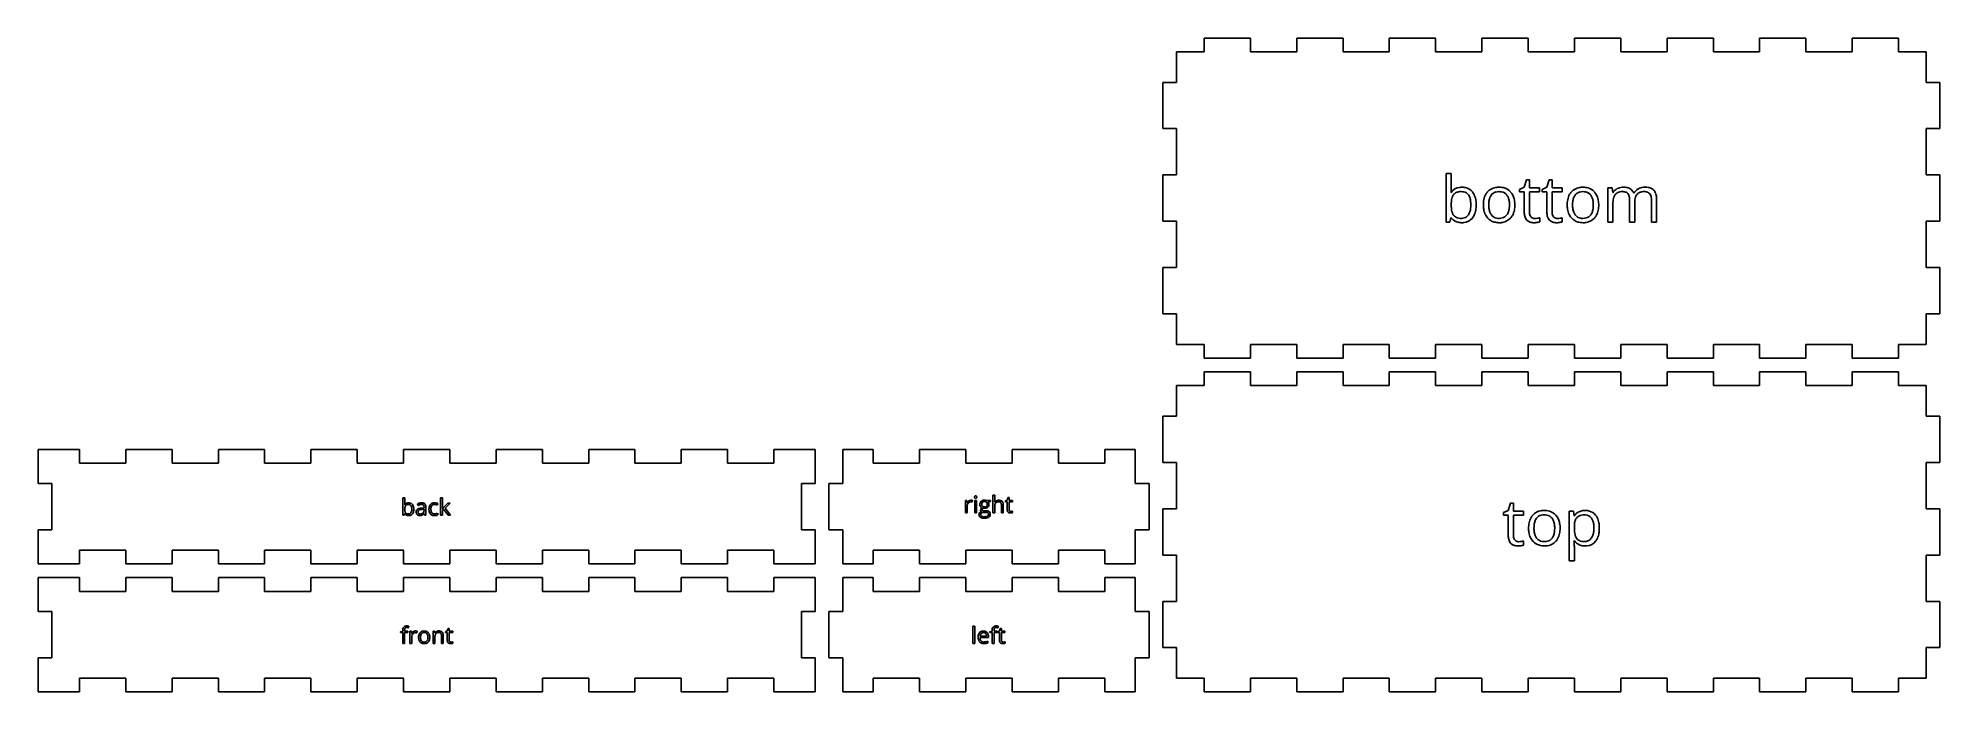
# Model space of a CAD drawing. Header units: millimetres. Extents: x 0 to 416, y 3 to 146.
import ezdxf

# ---------------------------------------------------------------- set-up
doc = ezdxf.new("R2010")
doc.units = ezdxf.units.MM

msp = doc.modelspace()

# ---------------------------------------------------------------- linework, layer by layer
at = {"layer": 'back_labelLayer'}
for p, q in [((79.82, 41.63), (79.82, 45.42)), ((79.82, 45.42), (80.22, 45.42)), ((80.11, 41.63), (79.82, 41.63)), ((80.19, 41.97), (80.11, 41.63)), ((80.22, 41.97), (80.19, 41.97)), ((80.2, 43.94), (80.22, 43.94)), ((80.22, 45.42), (80.22, 44.5)), ((83.11, 43.81), (82.98, 44.12)), ((83.98, 43.21), (84.43, 43.23)), ((84.42, 42.94), (84.02, 42.92)), ((84.42, 42.7), (84.42, 42.94)), ((84.43, 43.23), (84.43, 43.4)), ((84.45, 42.01), (84.43, 42.01)), ((84.53, 41.63), (84.45, 42.01)), ((84.83, 41.63), (84.53, 41.63)), ((84.83, 43.45), (84.83, 41.63)), ((87.45, 44.21), (87.32, 43.87)), ((87.41, 42.07), (87.41, 41.72)), ((88.04, 41.63), (88.04, 45.42)), ((88.04, 45.42), (88.44, 45.42)), ((88.44, 41.63), (88.04, 41.63)), ((88.42, 42.99), (88.44, 42.99)), ((88.44, 45.42), (88.44, 43.41)), ((88.75, 42.89), (88.44, 42.63)), ((88.44, 42.63), (88.44, 41.63)), ((89.69, 41.63), (88.75, 42.89)), ((88.76, 43.39), (89.63, 44.3)), ((90.11, 44.3), (89.02, 43.16)), ((89.02, 43.16), (90.18, 41.63)), ((89.63, 44.3), (90.11, 44.3)), ((90.18, 41.63), (89.69, 41.63))]:
    msp.add_line(p, q, dxfattribs=at)
for centre, radius, start, end in [((74.12, 44.41), 6.1, 355.7238, 358.1259), ((75.18, 44.34), 5.03, 355.471, 355.6532), ((71.77, 44.49), 8.45, 358.1123, 0.0484), ((80.98, 43.42), 0.921, 95.1835, 145.1109), ((82.41, 43.02), 2.18, 171.0668, 177.8457), ((83.34, 42.97), 3.12, 177.6176, 180.0426), ((82.9, 42.95), 2.68, 179.7763, 185.7075), ((80.95, 42.49), 0.898, 215.585, 245.8362), ((81.85, 42.85), 1.62, 185.5925, 194.205), ((81.5, 43.16), 1.27, 160.8926, 171.2335), ((81.17, 42.67), 0.918, 193.943, 208.0219), ((80.96, 43.35), 0.694, 143.3382, 161.256), ((80.89, 42.53), 0.611, 208.5537, 217.5605), ((80.83, 43.44), 0.539, 120.1402, 142.4249), ((80.87, 42.52), 0.588, 218.1691, 253.8047), ((80.91, 43.29), 0.705, 100.4469, 119.6701), ((81.02, 42.65), 1.07, 245.9802, 255.5456), ((80.98, 42.86), 0.941, 253.1383, 266.8483), ((81.06, 42.81), 1.23, 255.7756, 270.3185), ((80.99, 42.87), 1.14, 89.5731, 100.7324), ((81.06, 42.96), 1.38, 89.8743, 96.8146), ((81.01, 43.22), 1.3, 266.3777, 270.0509), ((81.01, 43.07), 0.937, 78.6781, 90.375), ((81.02, 42.72), 0.808, 269.3869, 285.8631), ((81.07, 43.11), 1.24, 74.2393, 90.5624), ((81.09, 43.41), 0.591, 35.5408, 79.8011), ((81.13, 42.54), 0.959, 274.064, 321.4081), ((81.08, 42.51), 0.583, 286.0163, 326.8497), ((81.16, 43.41), 0.927, 38.5631, 74.0671), ((81.02, 43.36), 0.672, 32.703, 35.5245), ((80.79, 42.7), 0.93, 326.7105, 343.6662), ((80.84, 43.25), 0.881, 15.7779, 32.0151), ((80.25, 42.86), 1.5, 343.4171, 353.6369), ((80.26, 43.08), 1.49, 6.1648, 16.0396), ((79.36, 42.98), 2.39, 359.7681, 6.3096), ((79.43, 42.96), 2.32, 353.4935, 0.2205), ((80.95, 43.24), 1.19, 16.471, 38.4075), ((80.99, 42.65), 1.14, 321.3162, 335.5435), ((80.63, 42.81), 1.54, 335.8306, 350.8255), ((80.34, 43.05), 1.83, 5.1339, 16.7973), ((79.8, 42.95), 2.38, 350.6563, 0.3381), ((79.57, 42.97), 2.6, 359.878, 5.4093), ((83.38, 42.39), 0.701, 115.4905, 182.3568), ((83.7, 42.36), 1.02, 179.5458, 192.6949), ((83.36, 42.27), 0.666, 192.0828, 227.4521), ((83.38, 42.3), 0.698, 227.7689, 237.8049), ((83.87, 42.47), 1.87, 106.3568, 118.335), ((83.44, 42.41), 0.822, 238.3274, 258.9184), ((83.73, 41.75), 1.43, 101.3568, 117.0799), ((84.29, 41.36), 2.71, 112.2123, 115.9641), ((83.54, 42.4), 0.432, 120.9734, 172.418), ((83.75, 42.36), 0.64, 171.2123, 180.2057), ((83.68, 42.36), 0.579, 179.5266, 192.7787), ((83.49, 42.31), 0.378, 192.3265, 222.058), ((83.47, 42.3), 0.361, 222.5808, 229.2545), ((83.52, 42.36), 0.441, 229.7837, 254.2725), ((84.03, 42.04), 1.99, 103.6227, 112.432), ((83.52, 42.82), 1.24, 258.672, 270.4047), ((83.65, 42.24), 0.622, 113.5887, 121.6805), ((83.95, 42.23), 2.13, 104.5161, 106.5492), ((83.8, 41.88), 1.01, 102.7995, 113.2434), ((83.59, 42.58), 0.669, 253.9396, 266.4535), ((83.89, 42.47), 1.88, 90.0714, 104.6521), ((84.01, 40.43), 2.78, 92.4696, 101.7065), ((83.61, 42.82), 0.911, 266.0782, 270.0592), ((83.87, 42.69), 1.32, 90.4485, 103.7665), ((83.98, 41.11), 1.81, 96.3546, 102.9953), ((83.62, 43.03), 1.12, 269.5793, 282.0413), ((83.56, 42.95), 1.38, 272.9334, 281.4139), ((84.11, 39.95), 2.98, 91.8564, 96.4479), ((83.65, 42.52), 0.935, 281.2979, 293.7313), ((83.7, 42.67), 0.746, 281.7121, 306.4594), ((83.87, 43.01), 1, 83.6508, 90.1752), ((83.9, 42.63), 1.71, 81.568, 90.3249), ((84.1, 39.26), 3.96, 91.7165, 92.9096), ((83.91, 43.35), 0.662, 70.5717, 83.9929), ((83.72, 42.35), 0.747, 294.3932, 304.7373), ((83.99, 43.58), 0.411, 42.7296, 71.038), ((83.74, 42.61), 0.677, 306.9881, 313.856), ((83.52, 42.63), 1.09, 304.8486, 314.8531), ((84, 43.28), 1.06, 68.2274, 81.7494), ((83.73, 42.6), 0.679, 314.1892, 347.427), ((83.11, 43.05), 1.68, 314.7445, 321.7072), ((83.96, 43.56), 0.452, 20.4094, 41.448), ((83.71, 43.47), 0.719, 7.8274, 20.604), ((84.13, 43.62), 0.69, 47.8684, 68.2933), ((83.39, 42.69), 1.03, 346.9178, 0.2824), ((83.27, 43.4), 1.16, 359.6933, 8.0036), ((83.11, 42.7), 1.31, 359.821, 0.0001), ((84.16, 43.67), 0.642, 19.2331, 46.6741), ((83.78, 43.53), 1.04, 6.3379, 19.6815), ((83.23, 43.46), 1.59, 359.8027, 6.6583), ((87.75, 42.96), 2.24, 169.8978, 180.3689), ((87.96, 42.94), 2.45, 179.9389, 183.9814), ((87.3, 42.89), 1.79, 183.5914, 196.3539), ((86.97, 43.1), 1.44, 153.0875, 170.1051), ((86.71, 42.71), 1.17, 196.0167, 221.1349), ((86.67, 43.25), 1.12, 138.655, 152.6853), ((86.6, 42.62), 1.03, 221.7976, 256.8021), ((86.62, 43.29), 1.05, 101.4913, 138.3134), ((88.17, 42.96), 2.24, 174.531, 180.155), ((87.9, 42.94), 1.96, 179.7041, 188.0744), ((87.3, 43.05), 1.36, 160.1419, 175.1368), ((87.19, 42.84), 1.25, 187.9316, 200.3885), ((86.66, 43.3), 0.68, 114.4265, 161.6633), ((86.81, 42.7), 0.841, 200.4183, 216.6393), ((86.65, 42.58), 0.644, 216.9695, 261.3103), ((86.72, 43.09), 1.51, 256.4244, 270.489), ((86.73, 43.09), 0.899, 88.7194, 112.5668), ((86.75, 42.76), 1.59, 89.5892, 102.1787), ((86.72, 42.91), 0.98, 260.1359, 270.2692), ((86.71, 43.63), 1.7, 270.2659, 286.2892), ((86.75, 43.09), 0.898, 87.6749, 89.9752), ((86.76, 42.52), 1.83, 77.7702, 89.9475), ((86.73, 42.83), 1.16, 81.6911, 87.5078), ((86.77, 43.28), 1.7, 272.5981, 282.1878), ((86.66, 42.32), 1.67, 77.2999, 81.7345), ((86.56, 41.85), 2.15, 74.7803, 77.4497), ((86.66, 42.19), 1.8, 68.3294, 74.8832), ((86.88, 42.74), 1.15, 282.0344, 296.9455), ((86.72, 42.33), 2.02, 74.6798, 77.9578), ((86.61, 44.01), 2.09, 286.046, 292.3654), ((86.91, 43.01), 1.32, 70.0946, 74.7387), ((87.09, 43.49), 0.801, 63.5033, 70.1861), ((87.16, 43.65), 0.631, 62.931, 63.18), ((75.27, 43.92), 13.19, 356.033, 356.6443), ((71.66, 44.16), 16.8, 356.021, 356.0557), ((80.5, 43.61), 7.95, 356.6325, 357.4911), ((85.74, 43.41), 2.7, 358.2738, 359.8928), ((83.64, 43.47), 4.8, 357.5039, 358.3308), ((90.4, 41.61), 2.4, 142.3234, 144.7074), ((91.68, 40.62), 4.01, 140.4332, 142.3365), ((93.34, 39.25), 6.17, 139.28, 140.4704), ((95.27, 37.6), 8.71, 138.3418, 139.2878), ((81.06, 42.95), 1.37, 269.9227, 275.5482), ((83.53, 43.4), 1.82, 269.954, 273.1489), ((86.73, 43.8), 2.22, 269.9654, 272.8644)]:
    msp.add_arc(centre, radius, start, end, dxfattribs=at)
at = {"layer": 'back_outsideCutPath'}
for p, q in [((0, 56), (0, 48.56)), ((9.06, 56), (0, 56)), ((9.06, 53), (9.06, 56)), ((29.31, 56), (19.19, 56)), ((19.19, 56), (19.19, 53)), ((29.31, 53), (29.31, 56)), ((49.56, 56), (39.44, 56)), ((39.44, 56), (39.44, 53)), ((49.56, 53), (49.56, 56)), ((69.81, 56), (59.69, 56)), ((59.69, 56), (59.69, 53)), ((69.81, 53), (69.81, 56)), ((90.06, 56), (79.94, 56)), ((79.94, 56), (79.94, 53)), ((90.06, 53), (90.06, 56)), ((110.31, 56), (100.19, 56)), ((100.19, 56), (100.19, 53)), ((110.31, 53), (110.31, 56)), ((130.56, 56), (120.44, 56)), ((120.44, 56), (120.44, 53)), ((130.56, 53), (130.56, 56)), ((150.81, 56), (140.69, 56)), ((140.69, 56), (140.69, 53)), ((150.81, 53), (150.81, 56)), ((170, 56), (160.94, 56)), ((160.94, 56), (160.94, 53)), ((170, 48.56), (170, 56)), ((19.19, 53), (9.06, 53)), ((39.44, 53), (29.31, 53)), ((59.69, 53), (49.56, 53)), ((79.94, 53), (69.81, 53)), ((100.19, 53), (90.06, 53)), ((120.44, 53), (110.31, 53)), ((140.69, 53), (130.56, 53)), ((160.94, 53), (150.81, 53)), ((0, 48.56), (3, 48.56)), ((3, 48.56), (3, 38.44)), ((167, 38.44), (167, 48.56)), ((167, 48.56), (170, 48.56)), ((3, 38.44), (0, 38.44)), ((0, 38.44), (0, 31)), ((170, 38.44), (167, 38.44)), ((170, 31), (170, 38.44)), ((9.06, 31), (9.06, 34)), ((9.06, 34), (19.19, 34)), ((19.19, 34), (19.19, 31)), ((29.31, 31), (29.31, 34)), ((29.31, 34), (39.44, 34)), ((39.44, 34), (39.44, 31)), ((49.56, 31), (49.56, 34)), ((49.56, 34), (59.69, 34)), ((59.69, 34), (59.69, 31)), ((69.81, 31), (69.81, 34)), ((69.81, 34), (79.94, 34)), ((79.94, 34), (79.94, 31)), ((90.06, 31), (90.06, 34)), ((90.06, 34), (100.19, 34)), ((100.19, 34), (100.19, 31)), ((110.31, 31), (110.31, 34)), ((110.31, 34), (120.44, 34)), ((120.44, 34), (120.44, 31)), ((130.56, 31), (130.56, 34)), ((130.56, 34), (140.69, 34)), ((140.69, 34), (140.69, 31)), ((150.81, 31), (150.81, 34)), ((150.81, 34), (160.94, 34)), ((160.94, 34), (160.94, 31)), ((0, 31), (9.06, 31)), ((19.19, 31), (29.31, 31)), ((39.44, 31), (49.56, 31)), ((59.69, 31), (69.81, 31)), ((79.94, 31), (90.06, 31)), ((100.19, 31), (110.31, 31)), ((120.44, 31), (130.56, 31)), ((140.69, 31), (150.81, 31)), ((160.94, 31), (170, 31))]:
    msp.add_line(p, q, dxfattribs=at)
at = {"layer": 'bottom_labelLayer'}
for p, q in [((307.97, 105.75), (307.97, 116.39)), ((307.97, 116.39), (309.1, 116.39)), ((309.1, 116.39), (309.1, 113.8)), ((324.01, 112.91), (325.09, 113.38)), ((324.01, 112.36), (324.01, 112.91)), ((325.09, 112.36), (324.01, 112.36)), ((325.09, 113.38), (325.57, 114.98)), ((325.09, 107.9), (325.09, 112.36)), ((325.57, 114.98), (326.22, 114.98)), ((326.22, 114.98), (326.22, 113.24)), ((326.22, 113.24), (328.4, 113.24)), ((328.4, 112.36), (326.22, 112.36)), ((326.22, 112.36), (326.22, 107.95)), ((328.4, 113.24), (328.4, 112.36)), ((328.96, 112.91), (330.03, 113.38)), ((328.96, 112.36), (328.96, 112.91)), ((330.03, 112.36), (328.96, 112.36)), ((330.03, 113.38), (330.51, 114.98)), ((330.03, 107.9), (330.03, 112.36)), ((330.51, 114.98), (331.16, 114.98)), ((331.16, 114.98), (331.16, 113.24)), ((331.16, 113.24), (333.34, 113.24)), ((333.34, 112.36), (331.16, 112.36)), ((331.16, 112.36), (331.16, 107.95)), ((333.34, 113.24), (333.34, 112.36)), ((343.35, 105.75), (343.35, 113.24)), ((343.35, 113.24), (344.27, 113.24)), ((344.27, 113.24), (344.45, 112.22)), ((309.05, 112.24), (309.1, 112.24)), ((344.45, 112.22), (344.51, 112.22)), ((344.48, 109.68), (344.48, 105.75)), ((348.12, 105.75), (348.12, 110.62)), ((349.02, 112.11), (349.07, 112.11)), ((349.25, 109.93), (349.25, 105.75)), ((352.9, 105.75), (352.9, 110.62)), ((354.03, 110.64), (354.03, 105.75)), ((308.78, 105.75), (307.97, 105.75)), ((309.02, 106.71), (308.78, 105.75)), ((309.1, 106.71), (309.02, 106.71)), ((328.45, 106.69), (328.45, 105.82)), ((333.39, 106.69), (333.39, 105.82)), ((344.48, 105.75), (343.35, 105.75)), ((349.25, 105.75), (348.12, 105.75)), ((354.03, 105.75), (352.9, 105.75))]:
    msp.add_line(p, q, dxfattribs=at)
for centre, radius, start, end in [((292.03, 113.56), 17.07, 355.7239, 358.1259), ((285.45, 113.78), 23.66, 358.1123, 0.0485), ((311.22, 110.77), 2.58, 95.1835, 145.1109), ((311.03, 110.42), 1.97, 100.4469, 119.6701), ((311.27, 109.23), 3.19, 89.5731, 100.7324), ((311.45, 109.49), 3.88, 89.8743, 96.8145), ((311.31, 109.79), 2.62, 78.6781, 90.375), ((311.49, 109.9), 3.47, 74.2393, 90.5624), ((311.53, 110.74), 1.65, 35.5408, 79.8011), ((311.72, 110.74), 2.6, 38.5631, 74.067), ((311.13, 110.28), 3.34, 16.4709, 38.4075), ((319.38, 110.27), 3.14, 138.176, 150.2288), ((319.28, 110.35), 3, 99.1759, 137.9833), ((319.31, 110.58), 1.81, 103.4685, 142.3119), ((319.57, 108.97), 4.41, 89.7326, 100.076), ((319.53, 109.71), 2.7, 89.4806, 103.8805), ((319.57, 109.55), 2.86, 79.3454, 90.3175), ((319.63, 109.57), 3.81, 73.5223, 90.5692), ((319.79, 110.53), 1.87, 37.9578, 80.4006), ((319.85, 110.38), 2.97, 41.1446, 73.2134), ((319.43, 110.01), 3.53, 13.5014, 41.0703), ((337.72, 110.27), 3.14, 138.176, 150.2288), ((337.62, 110.35), 3, 99.1759, 137.9833), ((337.65, 110.58), 1.81, 103.4685, 142.3119), ((337.91, 108.97), 4.41, 89.7326, 100.076), ((337.87, 109.71), 2.7, 89.4806, 103.8805), ((337.91, 109.55), 2.86, 79.3454, 90.3175), ((337.97, 109.57), 3.81, 73.5223, 90.5692), ((338.13, 110.53), 1.87, 37.9578, 80.4006), ((338.19, 110.38), 2.97, 41.1446, 73.2134), ((337.77, 110.01), 3.53, 13.5014, 41.0703), ((346.43, 111.09), 2.23, 117.1209, 149.5424), ((346.3, 110.61), 1.78, 101.1547, 123.0656), ((346.66, 110.68), 2.69, 93.8343, 117.5072), ((346.52, 109.6), 2.82, 89.5573, 101.4832), ((346.72, 110.13), 3.25, 89.9662, 94.2831), ((346.54, 109.76), 2.66, 85.5237, 90.0794), ((346.76, 109.66), 3.72, 77.5572, 90.5513), ((346.62, 110.53), 1.88, 72.3601, 85.9562), ((346.84, 111.19), 1.19, 41.0611, 72.8993), ((347.1, 111.15), 2.19, 52.7027, 78.0054), ((347.23, 111.38), 1.94, 22.2098, 51.497), ((351.13, 110.93), 2.37, 119.4042, 150.1829), ((351.39, 110.53), 2.85, 118.2583, 120.063), ((351.39, 110.5), 2.87, 95.8635, 117.9693), ((351.08, 110.55), 1.84, 101.0032, 121.7841), ((351.3, 109.5), 2.92, 89.5621, 101.2962), ((351.49, 109.8), 3.58, 89.9197, 96.2618), ((351.33, 109.78), 2.63, 85.8145, 90.0686), ((351.52, 109.43), 3.94, 79.9361, 90.3804), ((351.4, 110.53), 1.88, 72.6395, 86.2568), ((351.61, 111.18), 1.19, 41.0408, 73.1793), ((351.78, 110.86), 2.5, 62.9723, 80.1665), ((352.06, 111.42), 1.87, 44.229, 62.6229), ((351.98, 111.39), 1.95, 19.5612, 43.3161), ((294.93, 113.36), 14.17, 355.4715, 355.6528), ((317.85, 109.51), 8.74, 177.6176, 180.0425), ((316.61, 109.47), 7.5, 179.7763, 185.7075), ((315.22, 109.64), 6.11, 171.0668, 177.8457), ((313.65, 109.17), 4.53, 185.5925, 194.2051), ((312.69, 110.05), 3.55, 160.8927, 171.2334), ((311.18, 110.59), 1.94, 143.3382, 161.256), ((310.81, 110.83), 1.51, 120.1403, 142.4249), ((311.35, 110.6), 1.88, 32.7036, 35.5242), ((310.84, 110.31), 2.47, 15.7779, 32.0151), ((309.18, 109.22), 4.19, 343.4172, 353.6369), ((309.21, 109.83), 4.16, 6.1649, 16.0396), ((306.69, 109.54), 6.7, 359.7681, 6.3095), ((306.89, 109.49), 6.5, 353.4935, 0.2206), ((310.23, 109.07), 4.3, 335.8306, 350.8255), ((309.43, 109.75), 5.13, 5.1338, 16.7973), ((307.91, 109.46), 6.65, 350.6563, 0.338), ((307.28, 109.52), 7.28, 359.8779, 5.4094), ((322.02, 109.54), 5.89, 169.2443, 180.3881), ((321.81, 109.48), 5.68, 179.7745, 189.0933), ((320.35, 109.23), 4.2, 188.9102, 205.3171), ((320.02, 109.94), 3.85, 150.7111, 169.4696), ((323.3, 109.53), 6, 173.0086, 180.2464), ((323.05, 109.47), 5.75, 179.706, 187.9161), ((321.14, 109.81), 3.81, 162.0653, 173.1675), ((320.95, 109.17), 3.62, 187.7639, 200.0977), ((319.75, 110.27), 2.35, 142.9026, 162.375), ((319.41, 110.25), 2.34, 20.0257, 37.435), ((318.25, 109.83), 3.57, 7.744, 20.069), ((317.92, 109.23), 3.9, 342.3616, 353.7538), ((316.18, 109.53), 5.66, 359.7076, 7.8973), ((315.86, 109.48), 5.98, 353.5363, 0.2014), ((319.13, 109.07), 3.85, 330.2507, 349.4116), ((317.78, 109.58), 5.24, 1.1277, 13.88), ((317.15, 109.46), 5.86, 349.1762, 0.3863), ((316.36, 109.5), 6.66, 359.992, 1.542), ((340.36, 109.54), 5.89, 169.2443, 180.3881), ((340.15, 109.48), 5.68, 179.7745, 189.0933), ((338.69, 109.23), 4.2, 188.9102, 205.3171), ((338.36, 109.94), 3.85, 150.7111, 169.4696), ((341.64, 109.53), 6, 173.0086, 180.2464), ((341.39, 109.47), 5.75, 179.706, 187.9161), ((339.48, 109.81), 3.81, 162.0653, 173.1675), ((339.29, 109.17), 3.62, 187.7639, 200.0977), ((338.09, 110.27), 2.35, 142.9026, 162.375), ((337.75, 110.25), 2.34, 20.0257, 37.435), ((336.59, 109.83), 3.57, 7.744, 20.069), ((336.26, 109.23), 3.9, 342.3616, 353.7538), ((334.52, 109.53), 5.66, 359.7076, 7.8973), ((334.2, 109.48), 5.98, 353.5363, 0.2014), ((337.47, 109.07), 3.85, 330.2507, 349.4116), ((336.12, 109.58), 5.24, 1.1277, 13.88), ((335.5, 109.46), 5.86, 349.1762, 0.3863), ((334.7, 109.5), 6.66, 359.992, 1.542), ((350.18, 109.78), 5.7, 171.3042, 178.3502), ((352.38, 109.68), 7.9, 178.0976, 180.0254), ((347.89, 110.14), 3.38, 161.0234, 171.4469), ((346.5, 110.63), 1.9, 143.077, 161.3914), ((346.15, 110.87), 1.49, 123.7021, 142.3022), ((346.68, 111.09), 1.37, 20.7071, 40.0218), ((346, 110.82), 2.1, 7.9865, 20.795), ((344.77, 110.64), 3.35, 359.6948, 8.1472), ((354.24, 109.96), 4.99, 172.3776, 180.183), ((355.53, 109.93), 6.28, 179.8947, 180.001), ((352.35, 110.22), 3.08, 160.8731, 172.5273), ((351.21, 110.63), 1.88, 140.9765, 161.1699), ((350.91, 110.85), 1.5, 122.3597, 140.2884), ((351.46, 111.09), 1.37, 20.7071, 40.0218), ((350.78, 110.82), 2.1, 7.9865, 20.795), ((349.55, 110.64), 3.35, 359.6948, 8.1472), ((350.79, 110.94), 3.22, 7.5042, 19.9645), ((348.83, 110.66), 5.2, 359.7107, 7.6907), ((311.15, 108.18), 2.51, 215.585, 245.8362), ((311.75, 108.68), 2.57, 193.943, 208.0219), ((310.99, 108.29), 1.71, 208.5537, 217.5605), ((310.93, 108.26), 1.65, 218.169, 253.8047), ((311.34, 108.62), 2.99, 245.9802, 255.5455), ((311.23, 109.2), 2.64, 253.1382, 266.8483), ((311.44, 109.06), 3.44, 255.7755, 270.3186), ((311.32, 110.21), 3.65, 266.3775, 270.051), ((311.34, 108.83), 2.26, 269.3869, 285.8631), ((311.46, 109.46), 3.85, 269.9225, 275.5482), ((311.64, 108.31), 2.69, 274.064, 321.4081), ((311.51, 108.22), 1.63, 286.0163, 326.8497), ((310.7, 108.76), 2.6, 326.7105, 343.6662), ((311.25, 108.63), 3.19, 321.3161, 335.5436), ((319.92, 109.05), 3.73, 205.6561, 208.4461), ((319.36, 108.71), 3.07, 207.7947, 238.6758), ((319.79, 108.75), 2.38, 200.0846, 216.9131), ((319.4, 108.79), 3.16, 238.8116, 253.2428), ((319.36, 108.44), 1.86, 217.301, 261.7099), ((319.52, 109.26), 3.64, 253.5437, 270.4182), ((319.56, 109.38), 2.82, 260.5033, 270.2477), ((319.56, 110.02), 4.41, 269.7503, 279.8033), ((319.6, 109.2), 2.64, 269.4482, 284.7256), ((319.8, 108.43), 1.83, 284.5662, 322.6334), ((319.84, 108.67), 3.03, 278.8959, 317.9979), ((319.32, 108.78), 2.44, 323.0089, 342.6391), ((319.73, 108.75), 3.17, 318.144, 329.7566), ((328.65, 107.86), 3.57, 179.3551, 192.8478), ((326.86, 107.38), 1.72, 190.3818, 253.8772), ((328.51, 107.94), 2.29, 179.6416, 189.7506), ((327.7, 107.79), 1.47, 189.548, 205.7873), ((327.37, 107.64), 1.1, 206.1294, 221.4084), ((327.21, 108.58), 2.96, 253.7848, 270.8853), ((327.33, 107.61), 1.05, 221.5949, 262.3505), ((327.42, 108.07), 1.52, 261.3266, 270.1913), ((327.26, 108.52), 2.91, 270.0029, 270.7607), ((327.24, 109.15), 3.54, 270.8932, 275.5484), ((327.43, 110.28), 3.73, 269.8803, 278.3029), ((327.11, 110.53), 4.92, 275.526, 279.294), ((327.23, 109.86), 4.25, 279.1866, 280.1141), ((327.47, 109.99), 3.43, 278.4157, 279.0083), ((327.42, 108.83), 3.19, 280.007, 283.3735), ((327.05, 112.66), 6.14, 278.9591, 280.5104), ((327.7, 107.64), 1.97, 283.307, 288.1197), ((327.45, 110.52), 3.96, 280.4848, 282.6268), ((327.8, 108.97), 2.37, 282.5878, 285.5794), ((327.97, 106.83), 1.12, 287.9889, 295.3048), ((327.97, 108.32), 1.7, 285.7233, 286.2558), ((333.6, 107.86), 3.57, 179.3551, 192.8478), ((331.81, 107.38), 1.72, 190.3818, 253.8772), ((333.45, 107.94), 2.29, 179.6416, 189.7506), ((332.64, 107.79), 1.47, 189.548, 205.7873), ((332.31, 107.64), 1.1, 206.1294, 221.4084), ((332.16, 108.58), 2.96, 253.7848, 270.8853), ((332.27, 107.61), 1.05, 221.5949, 262.3505), ((332.36, 108.07), 1.52, 261.3266, 270.1913), ((332.2, 108.52), 2.91, 270.0029, 270.7607), ((332.19, 109.15), 3.54, 270.8932, 275.5484), ((332.37, 110.28), 3.73, 269.8803, 278.3029), ((332.05, 110.53), 4.92, 275.526, 279.294), ((332.17, 109.86), 4.25, 279.1866, 280.1141), ((332.41, 109.99), 3.43, 278.4157, 279.0083), ((332.36, 108.83), 3.19, 280.007, 283.3735), ((331.99, 112.66), 6.14, 278.9591, 280.5104), ((332.65, 107.64), 1.97, 283.307, 288.1197), ((332.39, 110.52), 3.96, 280.4848, 282.6268), ((332.74, 108.97), 2.37, 282.5878, 285.5794), ((332.92, 106.83), 1.12, 287.9889, 295.3048), ((332.92, 108.32), 1.7, 285.7233, 286.2558), ((338.26, 109.05), 3.73, 205.6561, 208.4461), ((337.7, 108.71), 3.07, 207.7947, 238.6758), ((338.13, 108.75), 2.38, 200.0846, 216.9131), ((337.74, 108.79), 3.16, 238.8116, 253.2428), ((337.7, 108.44), 1.86, 217.301, 261.7099), ((337.86, 109.26), 3.64, 253.5437, 270.4182), ((337.9, 109.38), 2.82, 260.5033, 270.2477), ((337.9, 110.02), 4.41, 269.7503, 279.8033), ((337.94, 109.2), 2.64, 269.4482, 284.7256), ((338.15, 108.43), 1.83, 284.5662, 322.6334), ((338.19, 108.67), 3.03, 278.8959, 317.9979), ((337.66, 108.78), 2.44, 323.0089, 342.6391), ((338.08, 108.75), 3.17, 318.144, 329.7566)]:
    msp.add_arc(centre, radius, start, end, dxfattribs=at)
at = {"layer": 'bottom_outsideCutPath'}
for p, q in [((265.19, 146), (255.06, 146)), ((255.06, 146), (255.06, 143)), ((265.19, 143), (265.19, 146)), ((285.44, 146), (275.31, 146)), ((275.31, 146), (275.31, 143)), ((285.44, 143), (285.44, 146)), ((305.69, 146), (295.56, 146)), ((295.56, 146), (295.56, 143)), ((305.69, 143), (305.69, 146)), ((325.94, 146), (315.81, 146)), ((315.81, 146), (315.81, 143)), ((325.94, 143), (325.94, 146)), ((346.19, 146), (336.06, 146)), ((336.06, 146), (336.06, 143)), ((346.19, 143), (346.19, 146)), ((366.44, 146), (356.31, 146)), ((356.31, 146), (356.31, 143)), ((366.44, 143), (366.44, 146)), ((386.69, 146), (376.56, 146)), ((376.56, 146), (376.56, 143)), ((386.69, 143), (386.69, 146)), ((406.94, 146), (396.81, 146)), ((396.81, 146), (396.81, 143)), ((406.94, 143), (406.94, 146)), ((249, 143), (249, 136.31)), ((255.06, 143), (249, 143)), ((275.31, 143), (265.19, 143)), ((295.56, 143), (285.44, 143)), ((315.81, 143), (305.69, 143)), ((336.06, 143), (325.94, 143)), ((356.31, 143), (346.19, 143)), ((376.56, 143), (366.44, 143)), ((396.81, 143), (386.69, 143)), ((413, 143), (406.94, 143)), ((413, 136.31), (413, 143)), ((249, 136.31), (246, 136.31)), ((246, 136.31), (246, 126.19)), ((416, 136.31), (413, 136.31)), ((416, 126.19), (416, 136.31)), ((246, 126.19), (249, 126.19)), ((249, 126.19), (249, 116.06)), ((413, 116.06), (413, 126.19)), ((413, 126.19), (416, 126.19)), ((249, 116.06), (246, 116.06)), ((246, 116.06), (246, 105.94)), ((416, 116.06), (413, 116.06)), ((416, 105.94), (416, 116.06)), ((246, 105.94), (249, 105.94)), ((249, 105.94), (249, 95.81)), ((413, 95.81), (413, 105.94)), ((413, 105.94), (416, 105.94)), ((249, 95.81), (246, 95.81)), ((246, 95.81), (246, 85.69)), ((416, 95.81), (413, 95.81)), ((416, 85.69), (416, 95.81)), ((246, 85.69), (249, 85.69)), ((249, 85.69), (249, 79)), ((413, 79), (413, 85.69)), ((413, 85.69), (416, 85.69)), ((249, 79), (255.06, 79)), ((255.06, 79), (255.06, 76)), ((255.06, 76), (265.19, 76)), ((265.19, 76), (265.19, 79)), ((265.19, 79), (275.31, 79)), ((275.31, 79), (275.31, 76)), ((275.31, 76), (285.44, 76)), ((285.44, 76), (285.44, 79)), ((285.44, 79), (295.56, 79)), ((295.56, 79), (295.56, 76)), ((295.56, 76), (305.69, 76)), ((305.69, 76), (305.69, 79)), ((305.69, 79), (315.81, 79)), ((315.81, 79), (315.81, 76)), ((315.81, 76), (325.94, 76)), ((325.94, 76), (325.94, 79)), ((325.94, 79), (336.06, 79)), ((336.06, 79), (336.06, 76)), ((336.06, 76), (346.19, 76)), ((346.19, 76), (346.19, 79)), ((346.19, 79), (356.31, 79)), ((356.31, 79), (356.31, 76)), ((356.31, 76), (366.44, 76)), ((366.44, 76), (366.44, 79)), ((366.44, 79), (376.56, 79)), ((376.56, 79), (376.56, 76)), ((376.56, 76), (386.69, 76)), ((386.69, 76), (386.69, 79)), ((386.69, 79), (396.81, 79)), ((396.81, 79), (396.81, 76)), ((396.81, 76), (406.94, 76)), ((406.94, 76), (406.94, 79)), ((406.94, 79), (413, 79))]:
    msp.add_line(p, q, dxfattribs=at)
at = {"layer": 'front_labelLayer'}
for p, q in [((81.13, 17.35), (81.03, 17.03)), ((89.51, 16.34), (89.68, 16.91)), ((89.68, 16.91), (89.91, 16.91)), ((89.91, 16.91), (89.91, 16.29)), ((79.29, 16.16), (79.77, 16.3)), ((79.29, 15.97), (79.29, 16.16)), ((79.77, 15.97), (79.29, 15.97)), ((79.77, 16.3), (79.77, 16.45)), ((79.77, 13.61), (79.77, 15.97)), ((80.18, 13.61), (79.77, 13.61)), ((80.18, 16.46), (80.18, 16.29)), ((80.18, 16.29), (80.86, 16.29)), ((80.86, 15.97), (80.18, 15.97)), ((80.18, 15.97), (80.18, 13.61)), ((80.86, 16.29), (80.86, 15.97)), ((81.35, 13.61), (81.35, 16.29)), ((81.35, 16.29), (81.68, 16.29)), ((81.75, 13.61), (81.35, 13.61)), ((81.68, 16.29), (81.73, 15.79)), ((81.73, 15.79), (81.75, 15.79)), ((81.75, 15.05), (81.75, 13.61)), ((82.89, 16.31), (82.83, 15.93)), ((86.41, 13.61), (86.41, 16.29)), ((86.41, 16.29), (86.74, 16.29)), ((86.81, 13.61), (86.41, 13.61)), ((86.74, 16.29), (86.8, 15.92)), ((86.8, 15.92), (86.82, 15.92)), ((86.81, 15.02), (86.81, 13.61)), ((88.24, 13.61), (88.24, 15.34)), ((88.64, 13.61), (88.24, 13.61)), ((88.64, 15.36), (88.64, 13.61)), ((89.12, 16.17), (89.51, 16.34)), ((89.12, 15.97), (89.12, 16.17)), ((89.51, 15.97), (89.12, 15.97)), ((89.51, 14.38), (89.51, 15.97)), ((89.91, 16.29), (90.69, 16.29)), ((90.69, 15.97), (89.91, 15.97)), ((89.91, 15.97), (89.91, 14.4)), ((90.69, 16.29), (90.69, 15.97)), ((90.71, 13.95), (90.71, 13.64))]:
    msp.add_line(p, q, dxfattribs=at)
for centre, radius, start, end in [((81.41, 16.47), 1.64, 167.5776, 180.6586), ((80.64, 16.65), 0.85, 141.7433, 168.2322), ((80.52, 16.72), 0.711, 98.2551, 139.6203), ((81.57, 16.48), 1.39, 171.6527, 178.4384), ((81.01, 16.57), 0.828, 161.8438, 171.7847), ((80.67, 16.68), 0.469, 145.0689, 162.1801), ((80.57, 16.75), 0.351, 102.7677, 144.3381), ((80.63, 16.21), 1.23, 89.6697, 99.9314), ((80.62, 16.56), 0.547, 89.4858, 103.4197), ((80.63, 16.13), 1.31, 81.5641, 89.7017), ((80.62, 16.23), 0.872, 83.076, 89.7928), ((80.57, 15.8), 1.3, 76.5183, 83.0217), ((80.54, 15.49), 1.95, 75.9741, 81.6565), ((80.42, 15.16), 1.97, 71.9614, 76.5917), ((80.38, 14.84), 2.62, 73.2963, 76.0947), ((82.09, 16.46), 1.91, 178.1972, 180.023), ((82.94, 15.12), 1.37, 139.414, 150.6032), ((82.98, 15.05), 1.23, 173.6908, 180.0884), ((82.68, 15.1), 0.925, 138.9576, 174.5422), ((82.69, 15.33), 1.05, 124.2321, 139.4161), ((82.71, 15.07), 0.961, 135.6207, 138.8379), ((82.53, 15.27), 0.702, 89.6335, 137.0881), ((82.56, 15.53), 0.808, 89.6797, 124.4406), ((82.54, 15.02), 0.951, 87.3435, 89.9657), ((82.57, 14.48), 1.86, 84.9923, 90.1282), ((82.52, 14.72), 1.24, 81.5884, 87.1917), ((82.44, 14.19), 1.79, 77.4453, 81.636), ((82.62, 14.98), 1.36, 78.4892, 85.0265), ((85.34, 14.97), 2.1, 169.2443, 180.3881), ((85.27, 14.94), 2.03, 179.7744, 189.0933), ((84.75, 14.86), 1.5, 188.9103, 205.3171), ((84.63, 15.11), 1.38, 150.7111, 169.4696), ((84.59, 14.79), 1.33, 205.656, 208.4462), ((84.39, 14.67), 1.1, 207.7947, 238.6758), ((84.4, 15.22), 1.12, 138.1759, 150.2287), ((84.36, 15.25), 1.07, 99.1759, 137.9833), ((85.8, 14.96), 2.14, 173.0086, 180.2464), ((85.71, 14.94), 2.05, 179.706, 187.9161), ((85.03, 15.06), 1.36, 162.0653, 173.1674), ((84.96, 14.83), 1.29, 187.764, 200.0976), ((84.53, 15.23), 0.838, 142.9026, 162.375), ((84.54, 14.68), 0.85, 200.0846, 216.9131), ((84.4, 14.7), 1.13, 238.8116, 253.2428), ((84.37, 15.34), 0.645, 103.4685, 142.3119), ((84.39, 14.57), 0.664, 217.3009, 261.71), ((84.45, 14.86), 1.3, 253.5437, 270.4182), ((84.47, 14.76), 1.57, 89.7326, 100.076), ((84.45, 15.03), 0.965, 89.4806, 103.8805), ((84.46, 14.91), 1.01, 260.5033, 270.2477), ((84.47, 14.97), 1.02, 79.3453, 90.3175), ((84.46, 15.14), 1.57, 269.7503, 279.8033), ((84.49, 14.97), 1.36, 73.5223, 90.5693), ((84.48, 14.84), 0.941, 269.4481, 284.7256), ((84.55, 15.32), 0.667, 37.9578, 80.4006), ((84.55, 14.57), 0.655, 284.5662, 322.6334), ((84.56, 14.65), 1.08, 278.8959, 317.9979), ((84.57, 15.26), 1.06, 41.1445, 73.2134), ((84.41, 15.22), 0.834, 20.0257, 37.4351), ((84.38, 14.69), 0.87, 323.0089, 342.639), ((84, 15.07), 1.27, 7.7439, 20.069), ((83.88, 14.86), 1.39, 342.3615, 353.7538), ((83.25, 14.96), 2.02, 359.7076, 7.8973), ((83.14, 14.94), 2.13, 353.5363, 0.2014), ((84.41, 15.13), 1.26, 13.5014, 41.0703), ((84.53, 14.68), 1.13, 318.144, 329.7566), ((84.31, 14.8), 1.37, 330.2507, 349.4116), ((83.83, 14.98), 1.87, 1.1278, 13.88), ((83.6, 14.94), 2.09, 349.1762, 0.3863), ((83.32, 14.95), 2.38, 359.9921, 1.542), ((88.73, 15.05), 1.91, 171.1766, 178.3218), ((89.41, 15.02), 2.6, 178.0812, 180.0235), ((87.52, 15.48), 0.821, 116.9443, 147.6526), ((87.98, 15.17), 1.15, 159.9535, 171.3801), ((87.52, 15.34), 0.663, 140.1519, 160.3146), ((87.44, 15.39), 0.571, 118.544, 139.1927), ((87.6, 15.34), 0.987, 115.8072, 117.6067), ((87.64, 15.24), 1.1, 94.3227, 115.5454), ((87.53, 15.22), 0.764, 100.1177, 118.1603), ((87.61, 14.77), 1.23, 89.5933, 100.3719), ((87.67, 15.01), 1.33, 89.9578, 94.711), ((87.63, 14.92), 1.07, 84.0198, 90.1511), ((87.68, 14.74), 1.6, 80.5585, 90.3538), ((87.67, 15.26), 0.726, 71.0828, 84.3691), ((87.76, 15.52), 0.457, 43.3791, 71.5386), ((87.78, 15.32), 1.01, 65.1094, 80.7639), ((87.73, 15.51), 0.482, 22.7024, 42.3421), ((87.52, 15.42), 0.716, 8.4931, 22.658), ((87.9, 15.57), 0.728, 46.5584, 64.8783), ((87.09, 15.35), 1.15, 359.6714, 8.6878), ((87.91, 15.6), 0.702, 19.3849, 45.5997), ((87.5, 15.45), 1.14, 6.9634, 19.8363), ((86.88, 15.36), 1.77, 359.7632, 7.2116), ((90.78, 14.37), 1.27, 179.3551, 192.8477), ((90.14, 14.19), 0.613, 190.3818, 253.8772), ((90.73, 14.39), 0.816, 179.6416, 189.7507), ((90.44, 14.34), 0.523, 189.548, 205.7873), ((90.32, 14.29), 0.393, 206.1294, 221.4083), ((90.27, 14.62), 1.06, 253.7848, 270.8853), ((90.31, 14.28), 0.376, 221.595, 262.3505), ((90.34, 14.44), 0.542, 261.3266, 270.1912), ((90.28, 14.6), 1.04, 270.0023, 270.7604), ((90.28, 14.83), 1.26, 270.8933, 275.5483), ((90.34, 15.23), 1.33, 269.8803, 278.3028), ((90.23, 15.32), 1.76, 275.5259, 279.294), ((90.27, 15.08), 1.51, 279.1863, 280.1149), ((90.36, 15.12), 1.23, 278.416, 279.0089), ((90.34, 14.71), 1.14, 280.0071, 283.3733), ((90.21, 16.08), 2.19, 278.9592, 280.5106), ((90.44, 14.29), 0.705, 283.3069, 288.12), ((90.35, 15.32), 1.42, 280.4852, 282.6264), ((90.47, 14.76), 0.847, 282.5875, 285.5796), ((90.54, 14), 0.399, 287.9888, 295.3049), ((90.54, 14.53), 0.61, 285.7254, 286.2567)]:
    msp.add_arc(centre, radius, start, end, dxfattribs=at)
at = {"layer": 'front_outsideCutPath'}
for p, q in [((0, 28), (0, 20.56)), ((9.06, 28), (0, 28)), ((9.06, 25), (9.06, 28)), ((19.19, 25), (9.06, 25)), ((29.31, 28), (19.19, 28)), ((19.19, 28), (19.19, 25)), ((29.31, 25), (29.31, 28)), ((39.44, 25), (29.31, 25)), ((49.56, 28), (39.44, 28)), ((39.44, 28), (39.44, 25)), ((49.56, 25), (49.56, 28)), ((59.69, 25), (49.56, 25)), ((69.81, 28), (59.69, 28)), ((59.69, 28), (59.69, 25)), ((69.81, 25), (69.81, 28)), ((79.94, 25), (69.81, 25)), ((90.06, 28), (79.94, 28)), ((79.94, 28), (79.94, 25)), ((90.06, 25), (90.06, 28)), ((100.19, 25), (90.06, 25)), ((110.31, 28), (100.19, 28)), ((100.19, 28), (100.19, 25)), ((110.31, 25), (110.31, 28)), ((120.44, 25), (110.31, 25)), ((130.56, 28), (120.44, 28)), ((120.44, 28), (120.44, 25)), ((130.56, 25), (130.56, 28)), ((140.69, 25), (130.56, 25)), ((150.81, 28), (140.69, 28)), ((140.69, 28), (140.69, 25)), ((150.81, 25), (150.81, 28)), ((160.94, 25), (150.81, 25)), ((170, 28), (160.94, 28)), ((160.94, 28), (160.94, 25)), ((170, 20.56), (170, 28)), ((0, 20.56), (3, 20.56)), ((3, 20.56), (3, 10.44)), ((167, 10.44), (167, 20.56)), ((167, 20.56), (170, 20.56)), ((3, 10.44), (0, 10.44)), ((0, 10.44), (0, 3)), ((170, 10.44), (167, 10.44)), ((170, 3), (170, 10.44)), ((9.06, 3), (9.06, 6)), ((9.06, 6), (19.19, 6)), ((19.19, 6), (19.19, 3)), ((29.31, 3), (29.31, 6)), ((29.31, 6), (39.44, 6)), ((39.44, 6), (39.44, 3)), ((49.56, 3), (49.56, 6)), ((49.56, 6), (59.69, 6)), ((59.69, 6), (59.69, 3)), ((69.81, 3), (69.81, 6)), ((69.81, 6), (79.94, 6)), ((79.94, 6), (79.94, 3)), ((90.06, 3), (90.06, 6)), ((90.06, 6), (100.19, 6)), ((100.19, 6), (100.19, 3)), ((110.31, 3), (110.31, 6)), ((110.31, 6), (120.44, 6)), ((120.44, 6), (120.44, 3)), ((130.56, 3), (130.56, 6)), ((130.56, 6), (140.69, 6)), ((140.69, 6), (140.69, 3)), ((150.81, 3), (150.81, 6)), ((150.81, 6), (160.94, 6)), ((160.94, 6), (160.94, 3)), ((0, 3), (9.06, 3)), ((19.19, 3), (29.31, 3)), ((39.44, 3), (49.56, 3)), ((59.69, 3), (69.81, 3)), ((79.94, 3), (90.06, 3)), ((100.19, 3), (110.31, 3)), ((120.44, 3), (130.56, 3)), ((140.69, 3), (150.81, 3)), ((160.94, 3), (170, 3))]:
    msp.add_line(p, q, dxfattribs=at)
at = {"layer": 'left_labelLayer'}
for p, q in [((204.5, 13.61), (204.5, 17.41)), ((204.5, 17.41), (204.91, 17.41)), ((204.91, 17.41), (204.91, 13.61)), ((210.05, 17.35), (209.95, 17.03)), ((210.3, 16.34), (210.47, 16.91)), ((210.47, 16.91), (210.7, 16.91)), ((210.7, 16.91), (210.7, 16.29)), ((204.91, 13.61), (204.5, 13.61)), ((207.88, 14.88), (206.04, 14.88)), ((206.05, 15.21), (207.45, 15.21)), ((207.77, 14.1), (207.77, 13.74)), ((207.88, 15.13), (207.88, 14.88)), ((208.21, 16.16), (208.69, 16.3)), ((208.21, 15.97), (208.21, 16.16)), ((208.69, 15.97), (208.21, 15.97)), ((208.69, 16.3), (208.69, 16.45)), ((208.69, 13.61), (208.69, 15.97)), ((209.1, 13.61), (208.69, 13.61)), ((209.1, 16.46), (209.1, 16.29)), ((209.1, 16.29), (209.78, 16.29)), ((209.78, 15.97), (209.1, 15.97)), ((209.1, 15.97), (209.1, 13.61)), ((209.78, 16.29), (209.78, 15.97)), ((209.91, 16.17), (210.3, 16.34)), ((209.91, 15.97), (209.91, 16.17)), ((210.3, 15.97), (209.91, 15.97)), ((210.3, 14.38), (210.3, 15.97)), ((210.7, 16.29), (211.48, 16.29)), ((211.48, 15.97), (210.7, 15.97)), ((210.7, 15.97), (210.7, 14.4)), ((211.48, 16.29), (211.48, 15.97)), ((211.5, 13.95), (211.5, 13.64))]:
    msp.add_line(p, q, dxfattribs=at)
for centre, radius, start, end in [((210.33, 16.47), 1.64, 167.5776, 180.6586), ((209.56, 16.65), 0.85, 141.7433, 168.2322), ((209.44, 16.72), 0.711, 98.2551, 139.6203), ((210.49, 16.48), 1.39, 171.6527, 178.4384), ((209.93, 16.57), 0.828, 161.8438, 171.7847), ((209.59, 16.68), 0.469, 145.0689, 162.1801), ((209.49, 16.75), 0.351, 102.7677, 144.3381), ((209.55, 16.21), 1.23, 89.6697, 99.9314), ((209.54, 16.56), 0.547, 89.4858, 103.4197), ((209.55, 16.13), 1.31, 81.5641, 89.7017), ((209.54, 16.23), 0.872, 83.076, 89.7928), ((209.49, 15.8), 1.3, 76.5183, 83.0217), ((209.46, 15.49), 1.95, 75.9741, 81.6565), ((209.34, 15.16), 1.97, 71.9614, 76.5917), ((209.3, 14.84), 2.62, 73.2963, 76.0947), ((207.75, 14.94), 2.13, 168.9539, 180.3843), ((207.93, 14.93), 2.31, 179.9886, 181.7991), ((207.41, 14.9), 1.79, 181.3574, 194.492), ((207.05, 15.08), 1.42, 149.4071, 169.1854), ((206.83, 14.74), 1.19, 194.0877, 223.0538), ((206.86, 15.19), 1.2, 140.1056, 148.9067), ((206.74, 15.3), 1.04, 92.4763, 140.5386), ((206.77, 14.69), 1.12, 223.5466, 256.1957), ((207.66, 14.91), 1.63, 181.1448, 190.8007), ((207.57, 15.07), 1.53, 172.1544, 174.7614), ((207.22, 15.12), 1.18, 160.3354, 172.5315), ((207.09, 14.8), 1.04, 190.6006, 206.0275), ((206.87, 15.25), 0.801, 138.0995, 160.5867), ((206.84, 14.68), 0.761, 206.295, 222.5558), ((206.73, 15.37), 0.617, 106.4658, 137.9176), ((206.81, 14.66), 0.736, 223.0645, 258.1401), ((206.88, 15.14), 1.57, 256.0088, 270.4848), ((206.78, 15.2), 0.799, 89.4422, 106.2089), ((206.9, 15.03), 1.12, 257.5312, 270.4319), ((206.79, 14.9), 1.43, 89.9637, 93.9177), ((206.8, 15.1), 1.23, 74.2126, 90.545), ((206.79, 15.16), 0.833, 79.6468, 90.2911), ((206.9, 16.86), 3.3, 269.9668, 271.9932), ((206.9, 16.06), 2.14, 270.1984, 292.209), ((206.85, 15.44), 0.555, 40.0823, 80.6243), ((206.93, 16.07), 2.51, 271.9121, 275.9727), ((206.88, 15.39), 0.939, 41.2065, 74.0233), ((207.02, 15.27), 1.7, 275.9054, 281.6604), ((206.79, 15.39), 0.627, 23.4821, 39.7072), ((206.97, 15.42), 1.86, 281.9937, 287.8851), ((206.56, 15.29), 0.881, 8.7342, 23.2772), ((206.07, 15.21), 1.38, 359.6746, 8.9225), ((206.8, 15.97), 2.43, 287.9022, 293.4862), ((206.74, 15.26), 1.13, 11.5994, 41.1496), ((206.8, 16.35), 2.45, 291.8254, 293.1613), ((206.23, 15.14), 1.65, 359.6148, 12.0337), ((211.01, 16.46), 1.91, 178.1972, 180.023), ((211.57, 14.37), 1.27, 179.3551, 192.8477), ((210.93, 14.19), 0.613, 190.3818, 253.8772), ((211.52, 14.39), 0.816, 179.6416, 189.7507), ((211.23, 14.34), 0.523, 189.548, 205.7873), ((211.11, 14.29), 0.393, 206.1294, 221.4083), ((211.06, 14.62), 1.06, 253.7848, 270.8853), ((211.1, 14.28), 0.376, 221.595, 262.3505), ((211.13, 14.44), 0.542, 261.3266, 270.1912), ((211.07, 14.6), 1.04, 270.0023, 270.7604), ((211.07, 14.83), 1.26, 270.8933, 275.5483), ((211.13, 15.23), 1.33, 269.8803, 278.3028), ((211.02, 15.32), 1.76, 275.5259, 279.294), ((211.06, 15.08), 1.51, 279.1863, 280.1149), ((211.15, 15.12), 1.23, 278.416, 279.0089), ((211.13, 14.71), 1.14, 280.0071, 283.3733), ((211, 16.08), 2.19, 278.9592, 280.5106), ((211.23, 14.29), 0.705, 283.3069, 288.12), ((211.14, 15.32), 1.42, 280.4852, 282.6264), ((211.26, 14.76), 0.847, 282.5875, 285.5796), ((211.33, 14), 0.399, 287.9888, 295.3049), ((211.33, 14.53), 0.61, 285.7254, 286.2567)]:
    msp.add_arc(centre, radius, start, end, dxfattribs=at)
at = {"layer": 'left_outsideCutPath'}
for p, q in [((176, 28), (176, 20.56)), ((182.69, 28), (176, 28)), ((182.69, 25), (182.69, 28)), ((192.81, 25), (182.69, 25)), ((202.94, 28), (192.81, 28)), ((192.81, 28), (192.81, 25)), ((202.94, 25), (202.94, 28)), ((213.06, 25), (202.94, 25)), ((223.19, 28), (213.06, 28)), ((213.06, 28), (213.06, 25)), ((223.19, 25), (223.19, 28)), ((233.31, 25), (223.19, 25)), ((240, 28), (233.31, 28)), ((233.31, 28), (233.31, 25)), ((240, 20.56), (240, 28)), ((176, 20.56), (173, 20.56)), ((173, 20.56), (173, 10.44)), ((243, 20.56), (240, 20.56)), ((243, 10.44), (243, 20.56)), ((173, 10.44), (176, 10.44)), ((176, 10.44), (176, 3)), ((240, 3), (240, 10.44)), ((240, 10.44), (243, 10.44)), ((182.69, 3), (182.69, 6)), ((182.69, 6), (192.81, 6)), ((192.81, 6), (192.81, 3)), ((202.94, 3), (202.94, 6)), ((202.94, 6), (213.06, 6)), ((213.06, 6), (213.06, 3)), ((223.19, 3), (223.19, 6)), ((223.19, 6), (233.31, 6)), ((233.31, 6), (233.31, 3)), ((176, 3), (182.69, 3)), ((192.81, 3), (202.94, 3)), ((213.06, 3), (223.19, 3)), ((233.31, 3), (240, 3))]:
    msp.add_line(p, q, dxfattribs=at)
at = {"layer": 'right_labelLayer'}
for p, q in [((208.87, 42.2), (208.87, 46)), ((208.87, 46), (209.28, 46)), ((209.28, 46), (209.28, 44.85)), ((202.83, 42.2), (202.83, 44.88)), ((202.83, 44.88), (203.16, 44.88)), ((203.23, 42.2), (202.83, 42.2)), ((203.16, 44.88), (203.21, 44.38)), ((203.21, 44.38), (203.23, 44.38)), ((203.23, 43.64), (203.23, 42.2)), ((204.37, 44.9), (204.31, 44.52)), ((204.87, 42.2), (204.87, 44.88)), ((204.87, 44.88), (205.27, 44.88)), ((205.27, 42.2), (204.87, 42.2)), ((205.27, 44.88), (205.27, 42.2)), ((207.26, 42.26), (206.77, 42.26)), ((206.91, 42.63), (207.39, 42.63)), ((207.4, 44.88), (208.32, 44.88)), ((208.32, 44.62), (207.83, 44.56)), ((208.32, 44.88), (208.32, 44.62)), ((209.28, 42.2), (208.87, 42.2)), ((209.26, 44.51), (209.28, 44.51)), ((209.28, 43.6), (209.28, 42.2)), ((210.7, 42.2), (210.7, 43.93)), ((211.11, 42.2), (210.7, 42.2)), ((211.11, 43.95), (211.11, 42.2)), ((211.59, 44.76), (211.97, 44.93)), ((211.59, 44.56), (211.59, 44.76)), ((211.97, 44.56), (211.59, 44.56)), ((211.97, 44.93), (212.14, 45.5)), ((211.97, 42.97), (211.97, 44.56)), ((212.14, 45.5), (212.38, 45.5)), ((212.38, 45.5), (212.38, 44.88)), ((212.38, 44.88), (213.15, 44.88)), ((213.15, 44.56), (212.38, 44.56)), ((212.38, 44.56), (212.38, 42.99)), ((213.15, 44.88), (213.15, 44.56)), ((213.17, 42.54), (213.17, 42.23))]:
    msp.add_line(p, q, dxfattribs=at)
for centre, radius, start, end in [((205.03, 45.67), 0.19, 133.7878, 155.9171), ((205.06, 45.64), 0.234, 92.6446, 133.4711), ((205.07, 45.56), 0.309, 89.9687, 93.765), ((205.08, 45.63), 0.239, 46.3708, 90.888), ((205.1, 45.66), 0.205, 17.7252, 46.4473), ((204.42, 43.71), 1.37, 139.414, 150.6032), ((204.46, 43.64), 1.23, 173.6908, 180.0884), ((204.16, 43.69), 0.925, 138.9576, 174.5422), ((204.18, 43.92), 1.05, 124.2321, 139.4161), ((204.19, 43.66), 0.961, 135.6207, 138.8379), ((204.01, 43.85), 0.702, 89.6335, 137.0881), ((204.04, 44.12), 0.808, 89.6797, 124.4406), ((204.02, 43.61), 0.951, 87.3435, 89.9657), ((204.05, 43.07), 1.86, 84.9923, 90.1282), ((204, 43.31), 1.24, 81.5884, 87.1917), ((203.92, 42.78), 1.79, 77.4453, 81.636), ((204.1, 43.57), 1.36, 78.4892, 85.0265), ((205.28, 45.6), 0.449, 170.8451, 180.3545), ((205.31, 45.6), 0.478, 179.8803, 185.3685), ((205.12, 45.63), 0.279, 155.9678, 171.0518), ((205.17, 45.59), 0.33, 184.9928, 198.2038), ((205.05, 45.55), 0.209, 197.7936, 224.894), ((205.06, 45.56), 0.227, 225.1301, 249.9002), ((205.07, 45.59), 0.257, 250.4999, 270.598), ((205.08, 45.57), 0.236, 269.1788, 314.2808), ((205.11, 45.54), 0.198, 313.6155, 332.2677), ((205.05, 45.57), 0.264, 332.6321, 350.0705), ((204.99, 45.62), 0.322, 4.9429, 18.19), ((204.85, 45.6), 0.464, 359.8845, 5.3183), ((204.89, 45.6), 0.419, 349.8344, 0.3891), ((206.42, 41.76), 0.62, 138.3916, 181.0052), ((206.65, 41.75), 0.856, 179.9784, 183.0223), ((206.46, 41.73), 0.657, 182.208, 207.7462), ((206.48, 41.7), 0.708, 113.8121, 138.3497), ((207.18, 44.02), 1.17, 166.8196, 180.484), ((207.03, 44.01), 1.02, 179.9759, 183.6206), ((206.85, 43.99), 0.838, 183.0161, 212.3123), ((206.79, 44.12), 0.77, 132.3288, 167.3341), ((206.88, 44.01), 0.881, 212.4713, 215.8876), ((206.62, 42.79), 0.463, 161.7225, 180.4844), ((206.62, 42.78), 0.465, 179.9832, 182.9375), ((206.53, 42.77), 0.376, 182.1768, 215.3415), ((206.75, 43.91), 0.71, 215.1641, 247.4748), ((206.57, 42.8), 0.411, 144.4963, 161.3351), ((206.84, 41.76), 0.648, 168.258, 180.382), ((206.6, 41.75), 0.407, 179.2208, 200.9356), ((206.61, 41.43), 1, 102.2871, 114.1173), ((206.62, 41.81), 0.427, 130.7945, 169.0413), ((206.63, 42.85), 0.5, 215.4658, 217.1747), ((206.55, 41.74), 0.358, 202.0287, 236.1458), ((206.7, 42.7), 0.58, 132.7259, 144.148), ((206.57, 42.79), 0.421, 216.5861, 245.4969), ((206.84, 44.04), 0.861, 106.2189, 131.5378), ((206.92, 42.47), 0.899, 125.2213, 132.8655), ((206.65, 41.77), 0.475, 117.2303, 130.5024), ((207.14, 42.16), 1.27, 121.2353, 125.3795), ((207.17, 44.05), 0.757, 162.5911, 175.7344), ((207.48, 44.02), 1.07, 175.3394, 180.0864), ((207.2, 44.01), 0.791, 179.5617, 191.653), ((206.93, 43.95), 0.51, 191.3556, 213.366), ((206.71, 41.65), 0.608, 99.8103, 116.823), ((206.91, 44.14), 0.486, 135.5839, 163.0016), ((206.86, 43.92), 0.434, 213.9574, 227.7972), ((206.82, 42.84), 0.305, 147.537, 180.2592), ((206.72, 42.84), 0.21, 179.2918, 198.3578), ((206.69, 42.83), 0.169, 199.2293, 239.569), ((206.89, 44.15), 0.466, 122.5212, 134.9964), ((206.92, 42.78), 0.425, 128.0881, 147.14), ((206.92, 43.99), 0.524, 228.2621, 254.7341), ((206.97, 43.62), 1.31, 93.633, 106.5409), ((206.72, 42.87), 0.225, 238.2189, 239.8474), ((206.74, 42.93), 0.284, 240.7306, 254.5023), ((206.77, 41.33), 0.932, 89.6436, 100.0208), ((206.94, 44.07), 0.554, 101.062, 121.9738), ((207.11, 42.54), 0.721, 117.3935, 128.4094), ((206.82, 43.19), 0.563, 254.1636, 262.2122), ((206.88, 43.62), 0.996, 262.0557, 267.2081), ((206.97, 44.27), 1.1, 259.4966, 263.3902), ((206.99, 44.24), 0.786, 254.4017, 267.4348), ((207, 43.78), 0.85, 89.5859, 101.3334), ((206.91, 44.17), 1.54, 267.0918, 270.0862), ((206.99, 44.47), 1.3, 263.4836, 270.1272), ((207.02, 43.14), 1.79, 89.938, 94.0267), ((207.01, 44.49), 1.04, 267.0155, 270.0323), ((207.01, 43.75), 0.881, 76.1095, 90.7029), ((207, 44.93), 1.76, 269.9691, 272.9312), ((207.02, 44.33), 0.883, 269.2256, 284.3773), ((207.02, 43.37), 1.55, 82.5852, 90.185), ((207.03, 44.5), 1.34, 272.5335, 285.258), ((207.07, 43.74), 1.18, 74.0089, 82.5694), ((207.13, 44.16), 0.46, 13.9535, 77.6674), ((207.14, 43.91), 0.447, 282.7796, 346.4828), ((207.27, 39.68), 2.58, 86.5055, 90.1399), ((207.15, 44.08), 0.899, 284.9316, 310.6222), ((207.4, 40.97), 1.66, 81.5745, 90.3059), ((207.33, 40.73), 1.53, 81.4173, 86.5757), ((207.44, 41.43), 0.82, 73.4101, 81.5908), ((206.73, 44.04), 0.871, 359.1806, 15.0431), ((206.78, 44.02), 0.821, 345.4363, 0.7465), ((207.49, 41.56), 1.06, 68.3672, 81.74), ((207.57, 41.85), 0.384, 58.9972, 73.8587), ((207.25, 43.97), 0.751, 310.6098, 342.0923), ((207.63, 41.96), 0.255, 31.5095, 58.0777), ((207.46, 41.87), 0.443, 319.0766, 1.1407), ((207.31, 44.15), 0.659, 29.4586, 38.3575), ((207.56, 41.92), 0.332, 10.6609, 30.9362), ((207.04, 44), 0.969, 23.1844, 29.5422), ((207.61, 41.86), 0.732, 52.188, 68.2501), ((207.35, 41.88), 0.548, 359.5462, 10.9905), ((206.79, 43.89), 1.25, 21.2504, 23.349), ((207.22, 44.06), 0.78, 6.8505, 20.9872), ((207.54, 41.87), 0.745, 302.9904, 339.5494), ((207.07, 44.02), 0.929, 342.565, 0.5958), ((207, 44.03), 1, 359.871, 7.0432), ((207.69, 41.98), 0.593, 8.6201, 51.8982), ((207.41, 41.9), 0.877, 340.5269, 0.7202), ((207.4, 41.91), 0.89, 359.743, 9.7326), ((207.69, 44.73), 1.59, 351.9711, 354.9619), ((206.87, 44.8), 2.41, 354.983, 357.8943), ((205.63, 44.85), 3.65, 357.8675, 0.0683), ((209.97, 44.08), 0.81, 119.8316, 147.9726), ((211.22, 43.63), 1.94, 171.3203, 178.3407), ((211.89, 43.6), 2.62, 178.1078, 180.0231), ((210.46, 43.75), 1.17, 160.1567, 171.5313), ((209.99, 43.92), 0.674, 140.6208, 160.505), ((209.9, 43.98), 0.567, 118.4551, 139.6707), ((210.07, 43.93), 0.989, 116.6657, 120.4185), ((210.09, 43.88), 1.04, 96.6652, 116.3783), ((209.99, 43.81), 0.762, 100.1068, 118.0847), ((210.08, 43.36), 1.23, 89.5919, 100.3596), ((210.13, 43.61), 1.32, 89.8927, 96.9959), ((210.09, 43.51), 1.07, 84.0198, 90.1511), ((210.14, 43.28), 1.64, 80.6863, 90.3537), ((210.13, 43.85), 0.726, 71.0828, 84.3691), ((210.22, 44.11), 0.457, 43.3791, 71.5386), ((210.24, 43.88), 1.03, 65.6023, 80.8844), ((210.2, 44.1), 0.482, 22.7024, 42.3421), ((209.98, 44.01), 0.716, 8.4931, 22.658), ((210.36, 44.16), 0.73, 46.7401, 65.4131), ((209.56, 43.94), 1.15, 359.6714, 8.6878), ((210.37, 44.18), 0.706, 19.2205, 45.766), ((209.96, 44.03), 1.14, 6.4733, 19.6468), ((209.36, 43.95), 1.75, 359.7945, 6.7744), ((213.24, 42.96), 1.27, 179.3551, 192.8477), ((212.61, 42.78), 0.613, 190.3818, 253.8772), ((213.19, 42.98), 0.816, 179.6416, 189.7507), ((212.9, 42.93), 0.523, 189.548, 205.7873), ((212.79, 42.88), 0.393, 206.1294, 221.4083), ((212.73, 43.21), 1.06, 253.7848, 270.8853), ((212.77, 42.87), 0.376, 221.595, 262.3505), ((212.8, 43.03), 0.542, 261.3266, 270.1912), ((212.75, 43.19), 1.04, 270.0023, 270.7604), ((212.74, 43.42), 1.26, 270.8933, 275.5483), ((212.81, 43.82), 1.33, 269.8803, 278.3028), ((212.69, 43.91), 1.76, 275.5259, 279.294), ((212.74, 43.67), 1.51, 279.1863, 280.1149), ((212.82, 43.71), 1.23, 278.416, 279.0089), ((212.8, 43.3), 1.14, 280.0071, 283.3733), ((212.67, 44.67), 2.19, 278.9592, 280.5106), ((212.81, 43.91), 1.42, 280.4852, 282.6264), ((212.91, 42.88), 0.705, 283.3069, 288.12), ((212.94, 43.35), 0.847, 282.5875, 285.5796), ((213, 42.59), 0.399, 287.9888, 295.3049), ((213, 43.12), 0.61, 285.7254, 286.2567), ((206.44, 41.73), 0.646, 208.9036, 236.4232), ((206.61, 41.98), 0.942, 235.9667, 251.223), ((206.77, 42.45), 1.44, 251.2102, 262.7064), ((206.62, 41.83), 0.476, 235.0633, 238.5041), ((206.71, 41.98), 0.649, 239.1067, 254.4863), ((206.82, 42.37), 1.05, 254.2325, 263.4938), ((206.88, 43.27), 2.27, 262.5634, 270.2699), ((206.89, 42.97), 1.66, 263.4109, 270.1458), ((206.9, 43.29), 1.98, 269.9071, 270.0035), ((206.91, 44.21), 3.21, 269.7545, 276.617), ((206.91, 44.03), 2.72, 269.7957, 275.3991), ((207.01, 42.99), 1.67, 275.2957, 283.3517), ((207.05, 43.02), 2.01, 276.494, 286.4953), ((207.18, 42.3), 0.969, 283.137, 295.8573), ((207.3, 42.03), 0.673, 296.4045, 301.8012), ((207.28, 42.26), 1.22, 286.2542, 302.528), ((207.35, 41.97), 0.591, 301.2231, 318.6238), ((207.4, 42.04), 0.964, 303.1877, 304.1721)]:
    msp.add_arc(centre, radius, start, end, dxfattribs=at)
at = {"layer": 'right_outsideCutPath'}
for p, q in [((176, 56), (176, 48.56)), ((182.69, 56), (176, 56)), ((182.69, 53), (182.69, 56)), ((202.94, 56), (192.81, 56)), ((192.81, 56), (192.81, 53)), ((202.94, 53), (202.94, 56)), ((223.19, 56), (213.06, 56)), ((213.06, 56), (213.06, 53)), ((223.19, 53), (223.19, 56)), ((240, 56), (233.31, 56)), ((233.31, 56), (233.31, 53)), ((240, 48.56), (240, 56)), ((192.81, 53), (182.69, 53)), ((213.06, 53), (202.94, 53)), ((233.31, 53), (223.19, 53)), ((176, 48.56), (173, 48.56)), ((173, 48.56), (173, 38.44)), ((243, 48.56), (240, 48.56)), ((243, 38.44), (243, 48.56)), ((173, 38.44), (176, 38.44)), ((176, 38.44), (176, 31)), ((240, 31), (240, 38.44)), ((240, 38.44), (243, 38.44)), ((182.69, 31), (182.69, 34)), ((182.69, 34), (192.81, 34)), ((192.81, 34), (192.81, 31)), ((202.94, 31), (202.94, 34)), ((202.94, 34), (213.06, 34)), ((213.06, 34), (213.06, 31)), ((223.19, 31), (223.19, 34)), ((223.19, 34), (233.31, 34)), ((233.31, 34), (233.31, 31)), ((176, 31), (182.69, 31)), ((192.81, 31), (202.94, 31)), ((213.06, 31), (223.19, 31)), ((233.31, 31), (240, 31))]:
    msp.add_line(p, q, dxfattribs=at)
at = {"layer": 'top_labelLayer'}
for p, q in [((320.51, 42.22), (321.58, 42.7)), ((320.51, 41.68), (320.51, 42.22)), ((321.58, 41.68), (320.51, 41.68)), ((321.58, 42.7), (322.06, 44.3)), ((321.58, 37.22), (321.58, 41.68)), ((322.06, 44.3), (322.71, 44.3)), ((322.71, 44.3), (322.71, 42.56)), ((322.71, 42.56), (324.89, 42.56)), ((324.89, 41.68), (322.71, 41.68)), ((322.71, 41.68), (322.71, 37.27)), ((324.89, 42.56), (324.89, 41.68)), ((334.9, 31.7), (334.9, 42.56)), ((334.9, 42.56), (335.82, 42.56)), ((335.82, 42.56), (335.98, 41.53)), ((335.98, 41.53), (336.03, 41.53)), ((336.03, 39.07), (336.03, 38.82)), ((324.94, 36), (324.94, 35.14)), ((336.03, 36.03), (335.95, 36.03)), ((336.03, 34.79), (336.03, 31.7)), ((336.03, 31.7), (334.9, 31.7))]:
    msp.add_line(p, q, dxfattribs=at)
for centre, radius, start, end in [((329.28, 39.58), 3.14, 138.176, 150.2288), ((329.17, 39.67), 3, 99.1759, 137.9833), ((329.2, 39.9), 1.81, 103.4685, 142.3119), ((329.46, 38.29), 4.41, 89.7326, 100.076), ((329.42, 39.03), 2.7, 89.4806, 103.8805), ((329.46, 38.87), 2.86, 79.3454, 90.3175), ((329.52, 38.88), 3.81, 73.5223, 90.5692), ((329.68, 39.84), 1.87, 37.9578, 80.4006), ((329.74, 39.7), 2.97, 41.1446, 73.2134), ((329.32, 39.33), 3.53, 13.5014, 41.0703), ((338.53, 39.78), 3.05, 132.3565, 144.9196), ((338.06, 40.29), 2.36, 115.4006, 132.3118), ((337.96, 39.69), 2.02, 100.0868, 118.1918), ((338.25, 39.84), 2.84, 97.7066, 114.8821), ((338.2, 38.46), 3.27, 89.5904, 100.3502), ((338.37, 39.02), 3.68, 89.8468, 97.9475), ((338.22, 39.29), 2.44, 84.0379, 90.0849), ((338.42, 39.22), 3.48, 74.1924, 90.5785), ((338.33, 39.96), 1.77, 35.4482, 85.2267), ((338.66, 40.09), 2.57, 38.0523, 74.0417), ((337.99, 39.58), 3.41, 16.3356, 37.9091), ((331.92, 38.86), 5.89, 169.2443, 180.3881), ((331.7, 38.8), 5.68, 179.7745, 189.0933), ((330.24, 38.55), 4.2, 188.9102, 205.3171), ((329.91, 39.26), 3.85, 150.7111, 169.4696), ((333.2, 38.85), 6, 173.0086, 180.2464), ((332.95, 38.79), 5.75, 179.706, 187.9161), ((331.03, 39.12), 3.81, 162.0653, 173.1675), ((330.84, 38.49), 3.62, 187.7639, 200.0977), ((329.64, 39.59), 2.35, 142.9026, 162.375), ((329.3, 39.57), 2.34, 20.0257, 37.435), ((328.14, 39.15), 3.57, 7.744, 20.069), ((327.81, 38.55), 3.9, 342.3616, 353.7538), ((326.07, 38.85), 5.66, 359.7076, 7.8973), ((325.75, 38.8), 5.98, 353.5363, 0.2014), ((329.02, 38.39), 3.85, 330.2507, 349.4116), ((327.67, 38.9), 5.24, 1.1277, 13.88), ((327.05, 38.78), 5.86, 349.1762, 0.3863), ((326.25, 38.82), 6.66, 359.992, 1.542), ((341.47, 39.09), 5.44, 171.0869, 178.3247), ((343.25, 39), 7.22, 178.0663, 179.4474), ((343.53, 38.79), 7.5, 179.7763, 185.7075), ((340.58, 38.49), 4.53, 185.5925, 194.2051), ((339.37, 39.43), 3.31, 160.2895, 171.2453), ((338.09, 39.9), 1.94, 141.889, 160.5973), ((337.72, 40.15), 1.5, 118.5569, 141.0243), ((337.82, 39.57), 2.41, 19.8991, 35.898), ((337.5, 38.22), 2.74, 325.5754, 344.1505), ((336.67, 39.16), 3.62, 7.715, 19.886), ((336.08, 38.64), 4.22, 343.9336, 355.1137), ((334.59, 38.86), 5.73, 359.7108, 7.861), ((334.27, 38.82), 6.05, 354.8402, 0.1175), ((337.16, 38.39), 4.3, 335.8306, 350.8255), ((336.25, 39.05), 5.23, 4.5767, 16.6089), ((334.84, 38.78), 6.65, 350.6563, 0.338), ((334.1, 38.83), 7.39, 359.9003, 4.9018), ((325.15, 37.18), 3.57, 179.3551, 192.8478), ((323.36, 36.7), 1.72, 190.3818, 253.8772), ((325, 37.25), 2.29, 179.6416, 189.7506), ((324.19, 37.11), 1.47, 189.548, 205.7873), ((323.86, 36.96), 1.1, 206.1294, 221.4084), ((323.71, 37.89), 2.96, 253.7848, 270.8853), ((323.82, 36.93), 1.05, 221.5949, 262.3505), ((323.91, 37.38), 1.52, 261.3266, 270.1913), ((323.75, 37.84), 2.91, 270.0029, 270.7607), ((323.74, 38.47), 3.54, 270.8932, 275.5484), ((323.93, 39.59), 3.73, 269.8803, 278.3029), ((323.61, 39.84), 4.92, 275.526, 279.294), ((323.72, 39.18), 4.25, 279.1866, 280.1141), ((323.96, 39.3), 3.43, 278.4157, 279.0083), ((323.91, 38.15), 3.19, 280.007, 283.3735), ((323.54, 41.98), 6.14, 278.9591, 280.5104), ((324.2, 36.96), 1.97, 283.307, 288.1197), ((323.94, 39.84), 3.96, 280.4848, 282.6268), ((324.29, 38.28), 2.37, 282.5878, 285.5794), ((324.47, 36.14), 1.12, 287.9889, 295.3048), ((324.47, 37.64), 1.7, 285.7233, 286.2558), ((329.81, 38.37), 3.73, 205.6561, 208.4461), ((329.25, 38.03), 3.07, 207.7947, 238.6758), ((329.68, 38.06), 2.38, 200.0846, 216.9131), ((329.29, 38.11), 3.16, 238.8116, 253.2428), ((329.25, 37.76), 1.86, 217.301, 261.7099), ((329.41, 38.57), 3.64, 253.5437, 270.4182), ((329.45, 38.7), 2.82, 260.5033, 270.2477), ((329.45, 39.34), 4.41, 269.7503, 279.8033), ((329.49, 38.52), 2.64, 269.4482, 284.7256), ((329.7, 37.74), 1.83, 284.5662, 322.6334), ((329.74, 37.98), 3.03, 278.8959, 317.9979), ((329.21, 38.1), 2.44, 323.0089, 342.6391), ((329.63, 38.07), 3.17, 318.144, 329.7566), ((325.29, 34.68), 10.74, 2.9503, 7.2021), ((327.03, 34.78), 9, 0.0319, 2.9016), ((338.08, 37.49), 2.51, 215.585, 245.8362), ((338.68, 37.99), 2.57, 193.943, 208.0219), ((337.91, 37.6), 1.71, 208.5537, 217.5605), ((337.85, 37.58), 1.65, 218.169, 253.8047), ((338.27, 37.94), 2.99, 245.9802, 255.5455), ((338.16, 38.52), 2.64, 253.1382, 266.8483), ((338.36, 38.37), 3.44, 255.7755, 270.3186), ((338.24, 39.53), 3.65, 266.3775, 270.051), ((338.27, 37.79), 1.91, 269.2257, 292.043), ((338.39, 38.78), 3.85, 269.9225, 275.5482), ((338.57, 37.63), 2.69, 274.064, 321.4081), ((338.3, 37.64), 1.76, 293.143, 324.1354), ((337.91, 37.96), 2.26, 323.1615, 325.0152), ((338.18, 37.95), 3.19, 321.3161, 335.5436)]:
    msp.add_arc(centre, radius, start, end, dxfattribs=at)
at = {"layer": 'top_outsideCutPath'}
for p, q in [((265.19, 73), (255.06, 73)), ((255.06, 73), (255.06, 70)), ((265.19, 70), (265.19, 73)), ((285.44, 73), (275.31, 73)), ((275.31, 73), (275.31, 70)), ((285.44, 70), (285.44, 73)), ((305.69, 73), (295.56, 73)), ((295.56, 73), (295.56, 70)), ((305.69, 70), (305.69, 73)), ((325.94, 73), (315.81, 73)), ((315.81, 73), (315.81, 70)), ((325.94, 70), (325.94, 73)), ((346.19, 73), (336.06, 73)), ((336.06, 73), (336.06, 70)), ((346.19, 70), (346.19, 73)), ((366.44, 73), (356.31, 73)), ((356.31, 73), (356.31, 70)), ((366.44, 70), (366.44, 73)), ((386.69, 73), (376.56, 73)), ((376.56, 73), (376.56, 70)), ((386.69, 70), (386.69, 73)), ((406.94, 73), (396.81, 73)), ((396.81, 73), (396.81, 70)), ((406.94, 70), (406.94, 73)), ((249, 70), (249, 63.31)), ((255.06, 70), (249, 70)), ((275.31, 70), (265.19, 70)), ((295.56, 70), (285.44, 70)), ((315.81, 70), (305.69, 70)), ((336.06, 70), (325.94, 70)), ((356.31, 70), (346.19, 70)), ((376.56, 70), (366.44, 70)), ((396.81, 70), (386.69, 70)), ((413, 70), (406.94, 70)), ((413, 63.31), (413, 70)), ((249, 63.31), (246, 63.31)), ((246, 63.31), (246, 53.19)), ((416, 63.31), (413, 63.31)), ((416, 53.19), (416, 63.31)), ((246, 53.19), (249, 53.19)), ((249, 53.19), (249, 43.06)), ((413, 43.06), (413, 53.19)), ((413, 53.19), (416, 53.19)), ((249, 43.06), (246, 43.06)), ((246, 43.06), (246, 32.94)), ((416, 43.06), (413, 43.06)), ((416, 32.94), (416, 43.06)), ((246, 32.94), (249, 32.94)), ((249, 32.94), (249, 22.81)), ((413, 22.81), (413, 32.94)), ((413, 32.94), (416, 32.94)), ((249, 22.81), (246, 22.81)), ((246, 22.81), (246, 12.69)), ((416, 22.81), (413, 22.81)), ((416, 12.69), (416, 22.81)), ((246, 12.69), (249, 12.69)), ((249, 12.69), (249, 6)), ((413, 6), (413, 12.69)), ((413, 12.69), (416, 12.69)), ((249, 6), (255.06, 6)), ((255.06, 6), (255.06, 3)), ((265.19, 3), (265.19, 6)), ((265.19, 6), (275.31, 6)), ((275.31, 6), (275.31, 3)), ((285.44, 3), (285.44, 6)), ((285.44, 6), (295.56, 6)), ((295.56, 6), (295.56, 3)), ((305.69, 3), (305.69, 6)), ((305.69, 6), (315.81, 6)), ((315.81, 6), (315.81, 3)), ((325.94, 3), (325.94, 6)), ((325.94, 6), (336.06, 6)), ((336.06, 6), (336.06, 3)), ((346.19, 3), (346.19, 6)), ((346.19, 6), (356.31, 6)), ((356.31, 6), (356.31, 3)), ((366.44, 3), (366.44, 6)), ((366.44, 6), (376.56, 6)), ((376.56, 6), (376.56, 3)), ((386.69, 3), (386.69, 6)), ((386.69, 6), (396.81, 6)), ((396.81, 6), (396.81, 3)), ((406.94, 3), (406.94, 6)), ((406.94, 6), (413, 6)), ((255.06, 3), (265.19, 3)), ((275.31, 3), (285.44, 3)), ((295.56, 3), (305.69, 3)), ((315.81, 3), (325.94, 3)), ((336.06, 3), (346.19, 3)), ((356.31, 3), (366.44, 3)), ((376.56, 3), (386.69, 3)), ((396.81, 3), (406.94, 3))]:
    msp.add_line(p, q, dxfattribs=at)

doc.saveas('drawing.dxf')
